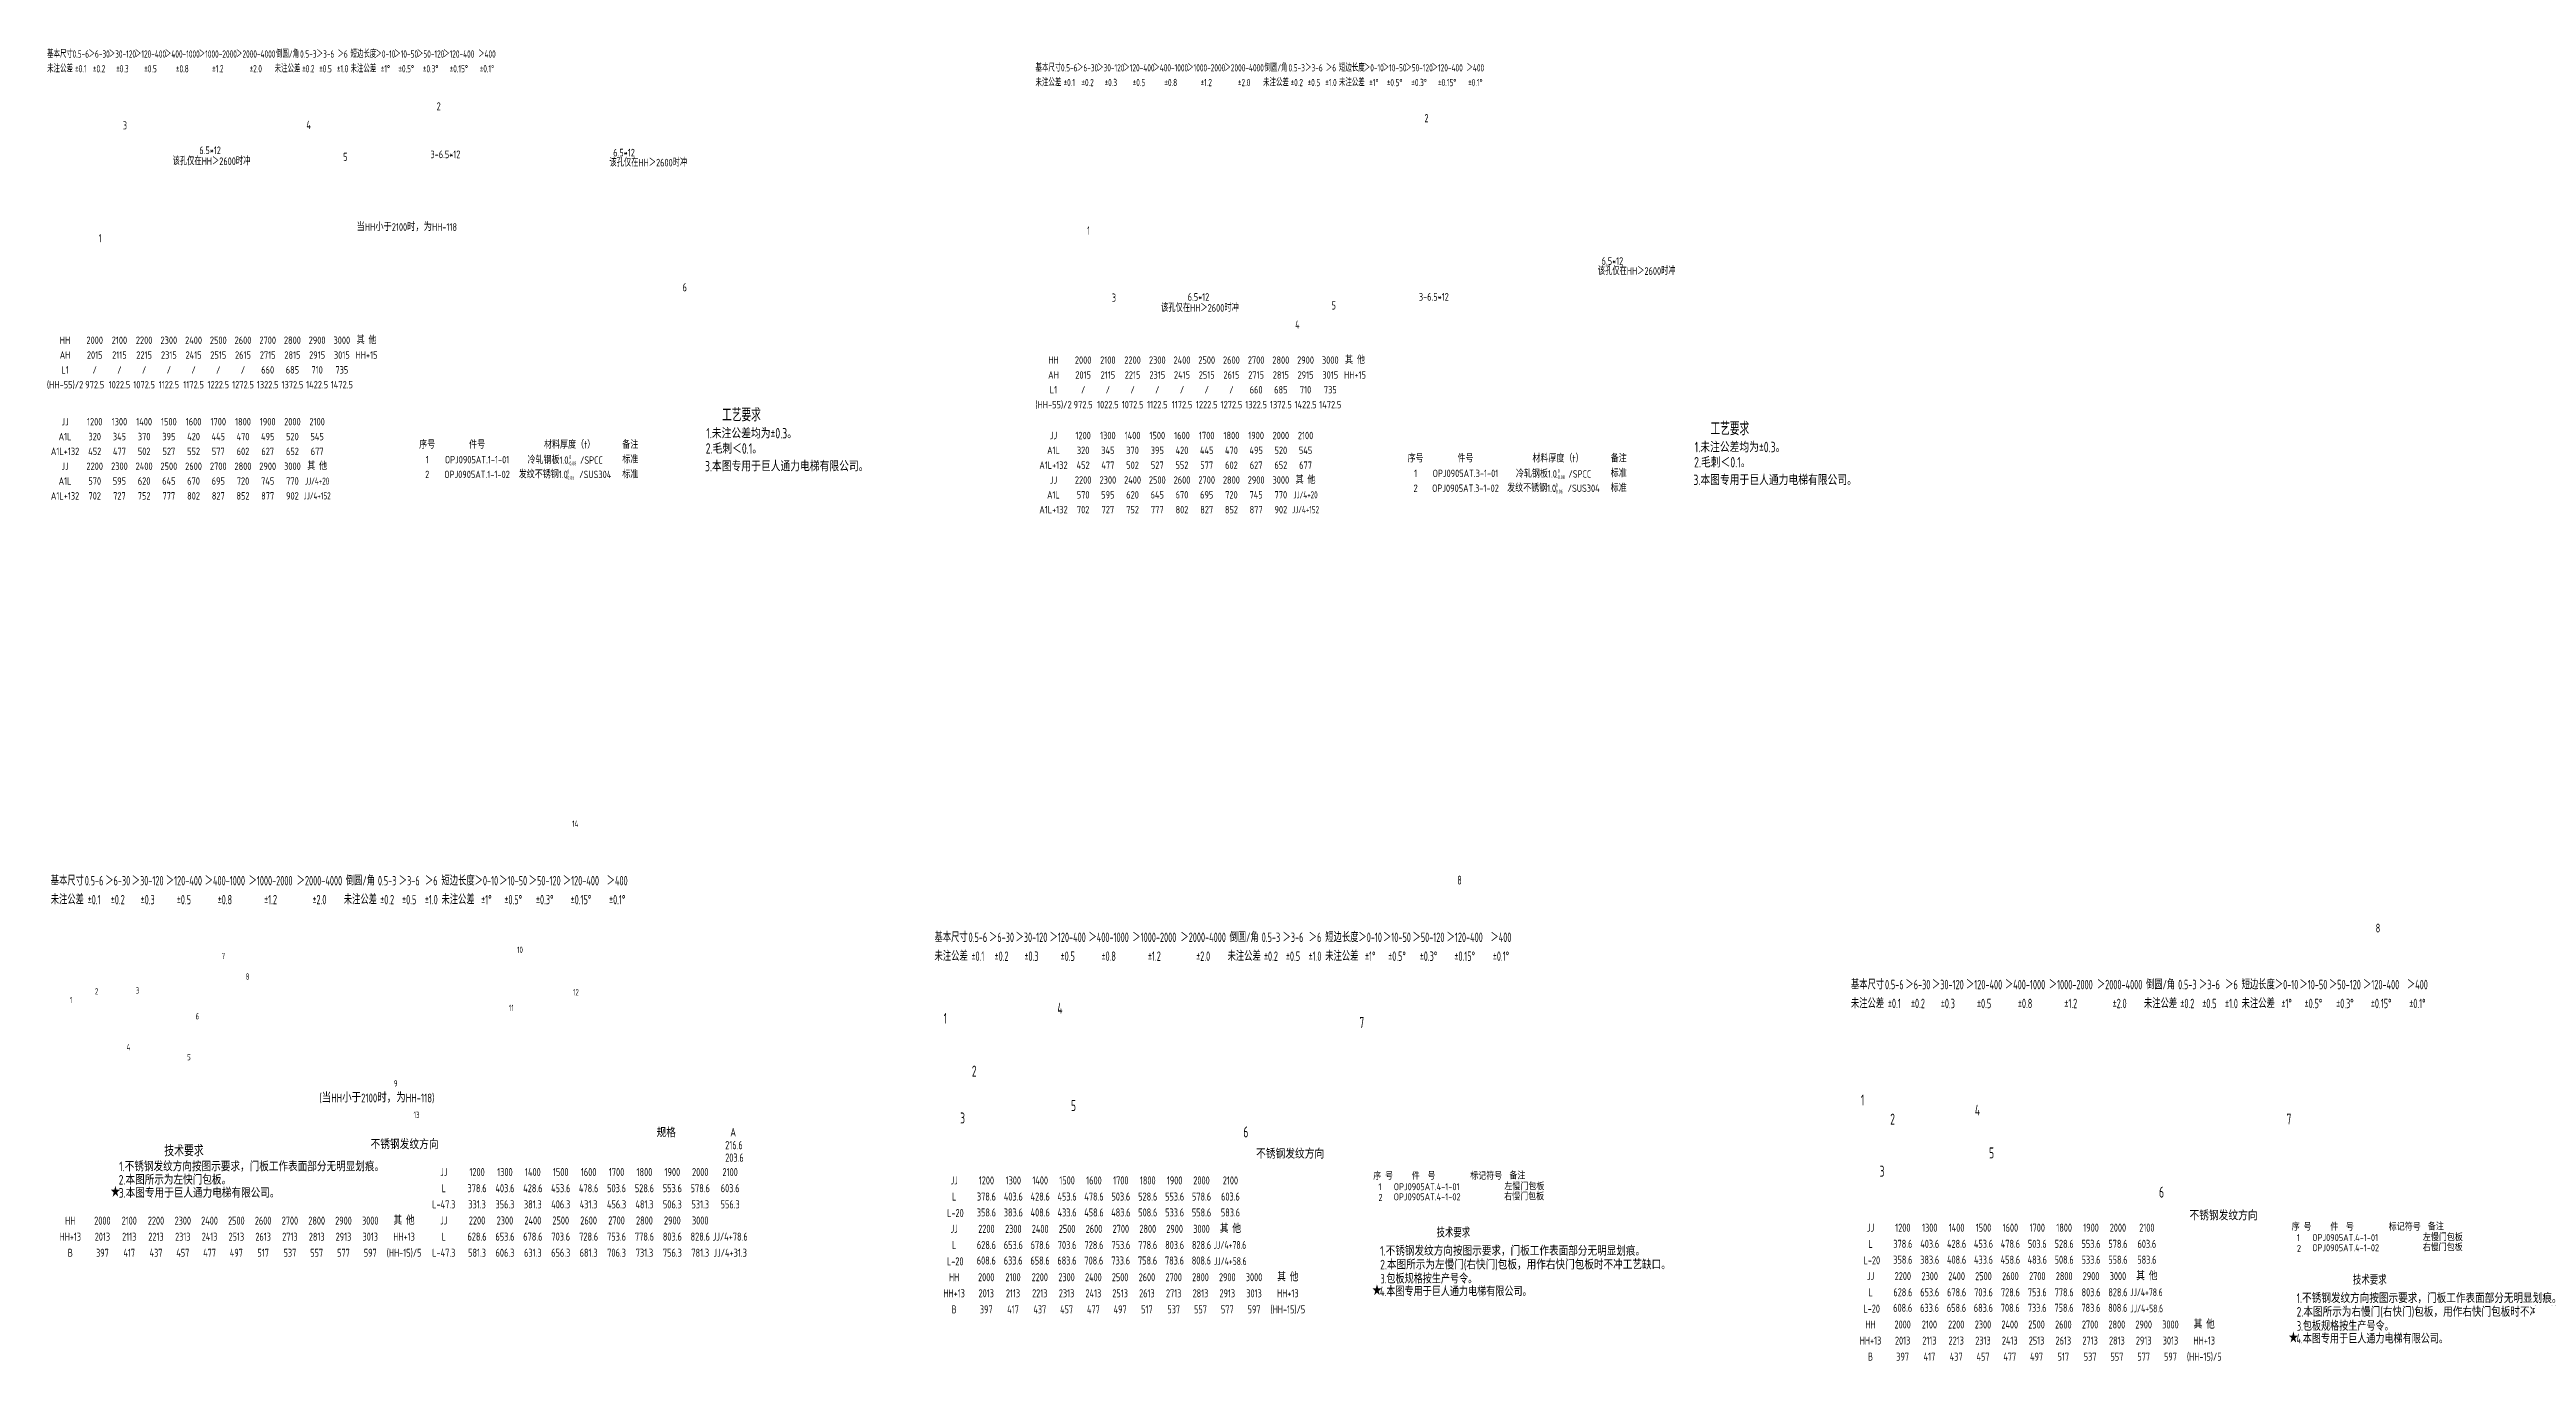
# Model space of a CAD drawing. Header units: inches. Extents: x 14216 to 120088, y -28682 to 23559.
# Drawn here: x 111067 to 120088, y 18782 to 23559 of the extents above; entities that cross this region are included whole.
import ezdxf
from ezdxf.enums import TextEntityAlignment as Align

# ---------------------------------------------------------------- set-up
doc = ezdxf.new("R2010")
doc.units = ezdxf.units.IN
doc.header["$LTSCALE"] = 0.3
doc.header["$MEASUREMENT"] = 0
doc.layers.add('2', color=2, linetype='Continuous')
doc.layers.add('2细实线', color=2, linetype='Continuous')
doc.layers.add('粗实线', color=7, linetype='Continuous', lineweight=30)
doc.styles.add('HZ', font='isocp2.shx', dxfattribs={"width": 0.7, "bigfont": 'hztxt.shx'})

msp = doc.modelspace()

# ---------------------------------------------------------------- texts
at = {"layer": '2', "color": 4, "style": 'HZ', "width": 0.7}
for s, height, p in [('2', 30, (112477.1, 23337)), ('3', 30, (111334.4, 23267.6)), ('4', 30, (112002.7, 23269.6)), ('2', 30, (116074.8, 23294.1)), ('5', 30, (112136.8, 23153.1)), ('1', 30, (114845.8, 22884.8)), ('1', 30, (111246.1, 22856.9)), ('6', 30, (113372.8, 22678)), ('3', 30, (114936.3, 22640.5)), ('4', 30, (115603.8, 22542.2)), ('5', 30, (115736.5, 22612.1)), ('14', 23.02, (112970.7, 20728.2)), ('8', 32, (116194.1, 20518.3)), ('8', 32, (119539, 20343.7)), ('7', 23, (111694, 20246.6)), ('10', 23.02, (112770, 20269.3)), ('2', 23, (111232.8, 20118.1)), ('3', 23, (111381.4, 20121.2)), ('8', 23, (111781.7, 20171.8)), ('12', 23.02, (112973.7, 20114.4)), ('1', 23, (111141.5, 20086.5)), ('6', 23, (111599.4, 20027.4)), ('11', 23.02, (112740.3, 20057.4)), ('1', 40, (114323.7, 20011)), ('4', 40, (114737.8, 20047.6)), ('7', 40, (115837.5, 19995.8)), ('4', 23, (111348.1, 19914.4)), ('5', 23, (111568.4, 19878.3)), ('2', 40, (114426.3, 19819)), ('9', 23, (112321.3, 19782.4)), ('13', 23.02, (112393.1, 19668.5)), ('3', 40, (114383.8, 19648.2)), ('5', 40, (114787.1, 19693.3)), ('1', 40, (117663.8, 19713.6)), ('2', 40, (117771, 19644.2)), ('4', 40, (118079.1, 19677.1)), ('7', 40, (119214.2, 19644.5)), ('6', 40, (115415.1, 19597.3)), ('3', 40, (117732.3, 19454.3)), ('5', 40, (118131, 19520.9)), ('6', 40, (118750, 19378.3))]:
    msp.add_text(s, height=height, dxfattribs=at).set_placement(p)
at = {"layer": '2', "color": 6, "style": 'HZ'}
for s, height, width, p in [('该孔仅在HH＞2600时冲', 28, 0.7, (111515.4, 23138.1)), ('该孔仅在HH＞2600时冲', 28, 0.7, (113106.2, 23133)), ('该孔仅在HH＞2600时冲', 28, 0.7, (116706, 22738.3)), ('该孔仅在HH＞2600时冲', 28, 0.7, (115115.1, 22603.9)), ('2.毛刺＜0.1。', 38, 0.75, (113456.9, 22087.2)), ('1.未注公差均为±0.3。', 38, 0.75, (113459.1, 22142.6)), ('1.未注公差均为±0.3。', 38, 0.75, (117058.8, 22092.4)), ('3.本图专用于巨人通力电梯有限公司。', 38, 0.75, (113454.3, 22023)), ('3.本图专用于巨人通力电梯有限公司。', 38, 0.75, (117054, 21972.8)), ('2.毛刺＜0.1。', 38, 0.75, (117056.7, 22037)), ('不锈钢发纹方向', 35, 0.75, (112236.2, 19554.8)), ('1.不锈钢发纹方向按图示要求，门板工作表面部分无明显划痕。', 35, 0.8, (111321, 19474.2)), ('不锈钢发纹方向', 35, 0.75, (115461.4, 19520.3)), ('2.本图所示为左快门包板。', 35, 0.8, (111319.1, 19425.7)), ('3.本图专用于巨人通力电梯有限公司。', 35, 0.8, (111319.6, 19377.9)), ('不锈钢发纹方向', 35, 0.75, (118860.7, 19295.6)), ('技术要求', 35, 0.65, (116118.5, 19233.4)), ('1.不锈钢发纹方向按图示要求，门板工作表面部分无明显划痕。', 35, 0.8, (115913.3, 19166.8)), ('2.本图所示为左慢门(右快门)包板，用作右快门包板时不冲工艺缺口。', 35, 0.8, (115913.4, 19116.8)), ('4.本图专用于巨人通力电梯有限公司。', 35, 0.7, (115912.6, 19019.4)), ('3.包板规格按生产号令。', 35, 0.7, (115914.2, 19065.6)), ('技术要求', 35, 0.65, (119456, 19061.2)), ('1.不锈钢发纹方向按图示要求，门板工作表面部分无明显划痕。', 35, 0.8, (119250.8, 18994.6)), ('2.本图所示为右慢门(右快门)包板，用作右快门包板时不冲工艺缺口。', 35, 0.8, (119251, 18944.7)), ('4.本图专用于巨人通力电梯有限公司。', 35, 0.7, (119250.2, 18847.2)), ('3.包板规格按生产号令。', 35, 0.7, (119251.8, 18893.4))]:
    msp.add_text(s, height=height, dxfattribs=dict(at, width=width)).set_placement(p)
at = {"layer": '2', "color": 6, "style": 'HZ', "width": 0.8}
for s, height, p in [('当HH小于2100时，为HH-118', 28, (112368.3, 22912.5)), ('(当HH小于2100时，为HH-118)', 32, (112259.4, 19741.1))]:
    msp.add_text(s, height=height, dxfattribs=at).set_placement(p, align=Align.MIDDLE_CENTER)
at = {"layer": '2', "style": 'HZ', "width": 0.8}
for s, p in [('序号', (112442.7, 22119.6)), ('件号', (112624.4, 22119.6)), ('材料厚度（t）', (112961.2, 22119.6)), ('备注', (113182.3, 22119.6)), ('2', (112442.7, 22011.6)), ('1', (112442.7, 22065.6)), ('OPJ0905AT.1-1-02', (112624.4, 22011.6)), ('OPJ0905AT.1-1-01', (112624.4, 22065.6)), ('发纹不锈钢1.0   /SUS304 ', (112951.6, 22011.6)), ('冷轧钢板1.0   /SPCC', (112945.1, 22063.7)), ('标准', (113182.3, 22065.6)), ('标准', (113182.3, 22011.6)), ('序号', (116042.4, 22069.5)), ('1', (116042.4, 22015.5)), ('OPJ0905AT.3-1-01', (116224.1, 22015.5)), ('件号', (116224.1, 22069.5)), ('冷轧钢板1.0   /SPCC', (116544.8, 22013.5)), ('材料厚度（t）', (116561, 22069.5)), ('标准', (116782.1, 22015.5)), ('备注', (116782.1, 22069.5)), ('2', (116042.4, 21961.5)), ('OPJ0905AT.3-1-02', (116224.1, 21961.5)), ('发纹不锈钢1.0   /SUS304 ', (116551.3, 21961.5)), ('标准', (116782.1, 21961.5))]:
    msp.add_text(s, height=27, dxfattribs=at).set_placement(p, align=Align.MIDDLE_CENTER)
at = {"layer": '2', "style": 'HZ'}
for s, height, width, p in [('规格', 30.44, 0.85, (113278.1, 19598.5)), ('A', 30.4, 0.85, (113546.5, 19601.2)), ('★', 38, 0.8, (111289.7, 19380.9)), ('序 号', 25.36, 0.85, (115888, 19443.8)), ('1', 25.4, 0.85, (115907, 19405.2)), ('OPJ0905AT.4-1-01', 25.364, 0.85, (115963, 19405.2)), ('件  号', 25.36, 0.85, (116028.5, 19443.8)), ('标记符号', 25.36, 0.85, (116241.4, 19443.8)), ('右慢门包板', 25.36, 0.85, (116365, 19369.1)), ('左慢门包板', 25.36, 0.85, (116365.7, 19405.7)), ('备注', 25.36, 0.85, (116383.9, 19444.9)), ('2 ', 25.36, 0.85, (115907.1, 19366)), ('OPJ0905AT.4-1-02', 25.364, 0.85, (115962.8, 19368.4)), ('序 号', 25.36, 0.85, (119233, 19258.4)), ('1', 25.4, 0.85, (119252.1, 19219.9)), ('OPJ0905AT.4-1-01', 25.364, 0.85, (119308.1, 19219.9)), ('件  号', 25.36, 0.85, (119373.6, 19258.4)), ('标记符号', 25.36, 0.85, (119586.5, 19258.4)), ('左慢门包板', 25.36, 0.85, (119710.7, 19220.3)), ('备注', 25.36, 0.85, (119728.9, 19259.5)), ('2 ', 25.36, 0.85, (119252.1, 19180.6)), ('OPJ0905AT.4-1-02', 25.364, 0.85, (119307.9, 19183)), ('右慢门包板', 25.36, 0.85, (119710.1, 19183.7)), ('★', 38, 0.8, (115884.2, 19022.1)), ('★', 38, 0.8, (119221.7, 18850))]:
    msp.add_text(s, height=height, dxfattribs=dict(at, width=width)).set_placement(p)
at = {"layer": '2', "color": 6, "char_height": 28, "attachment_point": 5, "style": 'HZ'}
for s, insert in [('\\A1;6.5*12', (111652, 23192)), ('\\A1;3-6.5*12', (112509.1, 23177.1)), ('\\A1;6.5*12', (113159.6, 23183.4)), ('\\A1;6.5*12', (116759.3, 22788.7)), ('\\A1;6.5*12', (115251.7, 22657.8)), ('\\A1;3-6.5*12', (116108.8, 22658.1))]:
    msp.add_mtext(s, dxfattribs=dict(at, insert=insert))
at = {"layer": '2', "attachment_point": 1, "style": 'HZ'}
for s, insert, char_height in [(' 0\\P-0.06', (112945.9, 22029.1), 13.73), (' 0\\P-0.08', (112953.2, 22081.6), 13.73), (' 0\\P-0.08', (116552.9, 22031.4), 13.73), (' 0\\P-0.06', (116545.7, 21978.9), 13.73), ('216.6', (113528.2, 19584.7), 30.44), ('203.6', (113528.2, 19539), 30.44)]:
    msp.add_mtext(s, dxfattribs=dict(at, insert=insert, char_height=char_height))
at = {"layer": '2细实线', "linetype": 'ByBlock', "style": 'HZ', "width": 0.65}
for s, height, p in [('基本尺寸', 26.73, (111105.4, 23542.5)), ('0.5-6', 26.73, (111181.1, 23542.5)), ('＞6-30', 26.73, (111247.9, 23542.5)), ('＞30-120', 26.73, (111332.6, 23542.5)), ('＞120-400', 26.73, (111435, 23542.5)), ('＞400-1000', 26.73, (111550.9, 23542.5)), ('＞1000-2000', 26.73, (111680.1, 23542.5)), ('＞2000-4000', 26.73, (111818.2, 23542.5)), ('倒圆/角', 26.73, (111934, 23542.5)), ('0.5-3', 26.73, (112009.7, 23542.5)), ('＞3-6', 26.73, (112072.1, 23542.5)), ('＞6', 26.73, (112134.5, 23542.5)), ('短边长度', 26.73, (112210.2, 23542.5)), ('＞0-10', 26.73, (112290.4, 23542.5)), ('＞10-50', 26.73, (112366.1, 23542.5)), ('＞50-120', 26.73, (112455.2, 23542.5)), ('＞120-400', 26.73, (112557.7, 23542.5)), ('＞400', 26.73, (112660.2, 23542.5)), ('未注公差', 26.73, (111105.4, 23489)), ('%%p0.1', 26.73, (111181.1, 23489)), ('%%p0.2', 26.73, (111247.9, 23489)), ('%%p0.3', 26.73, (111332.6, 23489)), ('%%p0.5', 26.73, (111435, 23489)), ('%%p0.8', 26.73, (111550.9, 23489)), ('%%p1.2', 26.73, (111680.1, 23489)), ('%%p2.0', 26.73, (111818.2, 23489)), ('未注公差', 26.73, (111934, 23489)), ('%%p0.2', 26.73, (112009.7, 23489)), ('%%p0.5', 26.73, (112072.1, 23489)), ('%%p1.0', 26.73, (112134.5, 23489)), ('未注公差', 26.73, (112210.2, 23489)), ('%%p1%%d', 26.73, (112290.4, 23489)), ('%%p0.5%%d', 26.73, (112366.1, 23489)), ('%%p0.3%%d', 26.73, (112455.2, 23489)), ('%%p0.15%%d', 26.73, (112557.7, 23489)), ('%%p0.1%%d', 26.73, (112660.2, 23489)), ('基本尺寸', 26.73, (114705.1, 23492.3)), ('未注公差', 26.73, (114705.1, 23438.8)), ('0.5-6', 26.73, (114780.9, 23492.3)), ('＞6-30', 26.73, (114847.7, 23492.3)), ('＞30-120', 26.73, (114932.3, 23492.3)), ('＞120-400', 26.73, (115034.8, 23492.3)), ('＞400-1000', 26.73, (115150.6, 23492.3)), ('＞1000-2000', 26.73, (115279.8, 23492.3)), ('＞2000-4000', 26.73, (115417.9, 23492.3)), ('未注公差', 26.73, (115533.8, 23438.8)), ('倒圆/角', 26.73, (115533.8, 23492.3)), ('0.5-3', 26.73, (115609.5, 23492.3)), ('＞3-6', 26.73, (115671.9, 23492.3)), ('＞6', 26.73, (115734.2, 23492.3)), ('未注公差', 26.73, (115810, 23438.8)), ('短边长度', 26.73, (115810, 23492.3)), ('＞0-10', 26.73, (115890.2, 23492.3)), ('＞10-50', 26.73, (115965.9, 23492.3)), ('＞50-120', 26.73, (116055, 23492.3)), ('＞120-400', 26.73, (116157.5, 23492.3)), ('＞400', 26.73, (116259.9, 23492.3)), ('%%p0.1', 26.73, (114780.9, 23438.8)), ('%%p0.2', 26.73, (114847.7, 23438.8)), ('%%p0.3', 26.73, (114932.3, 23438.8)), ('%%p0.5', 26.73, (115034.8, 23438.8)), ('%%p0.8', 26.73, (115150.6, 23438.8)), ('%%p1.2', 26.73, (115279.8, 23438.8)), ('%%p2.0', 26.73, (115417.9, 23438.8)), ('%%p0.2', 26.73, (115609.5, 23438.8)), ('%%p0.5', 26.73, (115671.9, 23438.8)), ('%%p1.0', 26.73, (115734.2, 23438.8)), ('%%p1%%d', 26.73, (115890.2, 23438.8)), ('%%p0.5%%d', 26.73, (115965.9, 23438.8)), ('%%p0.3%%d', 26.73, (116055, 23438.8)), ('%%p0.15%%d', 26.73, (116157.5, 23438.8)), ('%%p0.1%%d', 26.73, (116259.9, 23438.8)), ('未注公差', 34.43, (111132, 20463.4)), ('基本尺寸', 34.43, (111132, 20532.3)), ('0.5-6', 34.43, (111229.6, 20532.3)), ('%%p0.1', 34.43, (111229.6, 20463.4)), ('＞6-30', 34.43, (111315.6, 20532.3)), ('%%p0.2', 34.43, (111315.6, 20463.4)), ('＞30-120', 34.43, (111424.6, 20532.3)), ('%%p0.3', 34.43, (111424.6, 20463.4)), ('＞120-400', 34.43, (111556.6, 20532.3)), ('%%p0.5', 34.43, (111556.6, 20463.4)), ('＞400-1000', 34.43, (111705.8, 20532.3)), ('%%p0.8', 34.43, (111705.8, 20463.4)), ('＞1000-2000', 34.43, (111872.2, 20532.3)), ('%%p1.2', 34.43, (111872.2, 20463.4)), ('＞2000-4000', 34.43, (112050.1, 20532.3)), ('%%p2.0', 34.43, (112050.1, 20463.4)), ('未注公差', 34.43, (112199.3, 20463.4)), ('倒圆/角', 34.43, (112199.3, 20532.3)), ('0.5-3', 34.43, (112296.8, 20532.3)), ('%%p0.2', 34.43, (112296.8, 20463.4)), ('＞3-6', 34.43, (112377.1, 20532.3)), ('%%p0.5', 34.43, (112377.1, 20463.4)), ('%%p1.0', 34.43, (112457.5, 20463.4)), ('＞6', 34.43, (112457.5, 20532.3)), ('未注公差', 34.43, (112555, 20463.4)), ('短边长度', 34.43, (112555, 20532.3)), ('＞0-10', 34.43, (112658.3, 20532.3)), ('%%p1%%d', 34.43, (112658.3, 20463.4)), ('＞10-50', 34.43, (112755.9, 20532.3)), ('%%p0.5%%d', 34.43, (112755.9, 20463.4)), ('＞50-120', 34.43, (112870.6, 20532.3)), ('%%p0.3%%d', 34.43, (112870.6, 20463.4)), ('＞120-400', 34.43, (113002.6, 20532.3)), ('%%p0.15%%d', 34.43, (113002.6, 20463.4)), ('＞400', 34.43, (113134.6, 20532.3)), ('%%p0.1%%d', 34.43, (113134.6, 20463.4)), ('基本尺寸', 34.43, (114350.7, 20326.2)), ('0.5-6', 34.43, (114448.2, 20326.2)), ('＞6-30', 34.43, (114534.3, 20326.2)), ('＞30-120', 34.43, (114643.3, 20326.2)), ('＞120-400', 34.43, (114775.3, 20326.2)), ('＞400-1000', 34.43, (114924.5, 20326.2)), ('＞1000-2000', 34.43, (115090.9, 20326.2)), ('＞2000-4000', 34.43, (115268.7, 20326.2)), ('倒圆/角', 34.43, (115417.9, 20326.2)), ('0.5-3', 34.43, (115515.5, 20326.2)), ('＞3-6', 34.43, (115595.8, 20326.2)), ('＞6', 34.43, (115676.1, 20326.2)), ('短边长度', 34.43, (115773.7, 20326.2)), ('＞0-10', 34.43, (115877, 20326.2)), ('＞10-50', 34.43, (115974.5, 20326.2)), ('＞50-120', 34.43, (116089.3, 20326.2)), ('＞120-400', 34.43, (116221.2, 20326.2)), ('＞400', 34.43, (116353.2, 20326.2)), ('未注公差', 34.43, (114350.7, 20257.4)), ('%%p0.1', 34.43, (114448.2, 20257.4)), ('%%p0.2', 34.43, (114534.3, 20257.4)), ('%%p0.3', 34.43, (114643.3, 20257.4)), ('%%p0.5', 34.43, (114775.3, 20257.4)), ('%%p0.8', 34.43, (114924.5, 20257.4)), ('%%p1.2', 34.43, (115090.9, 20257.4)), ('%%p2.0', 34.43, (115268.7, 20257.4)), ('未注公差', 34.43, (115417.9, 20257.4)), ('%%p0.2', 34.43, (115515.5, 20257.4)), ('%%p0.5', 34.43, (115595.8, 20257.4)), ('%%p1.0', 34.43, (115676.1, 20257.4)), ('未注公差', 34.43, (115773.7, 20257.4)), ('%%p1%%d', 34.43, (115877, 20257.4)), ('%%p0.5%%d', 34.43, (115974.5, 20257.4)), ('%%p0.3%%d', 34.43, (116089.3, 20257.4)), ('%%p0.15%%d', 34.43, (116221.2, 20257.4)), ('%%p0.1%%d', 34.43, (116353.2, 20257.4)), ('基本尺寸', 34.43, (117688.2, 20154.1)), ('0.5-6', 34.43, (117785.8, 20154.1)), ('＞6-30', 34.43, (117871.8, 20154.1)), ('＞30-120', 34.43, (117980.8, 20154.1)), ('＞120-400', 34.43, (118112.8, 20154.1)), ('＞400-1000', 34.43, (118262, 20154.1)), ('＞1000-2000', 34.43, (118428.4, 20154.1)), ('＞2000-4000', 34.43, (118606.3, 20154.1)), ('倒圆/角', 34.43, (118755.5, 20154.1)), ('0.5-3', 34.43, (118853, 20154.1)), ('＞3-6', 34.43, (118933.3, 20154.1)), ('＞6', 34.43, (119013.7, 20154.1)), ('短边长度', 34.43, (119111.2, 20154.1)), ('＞0-10', 34.43, (119214.5, 20154.1)), ('＞10-50', 34.43, (119312.1, 20154.1)), ('＞50-120', 34.43, (119426.8, 20154.1)), ('＞120-400', 34.43, (119558.8, 20154.1)), ('＞400', 34.43, (119690.8, 20154.1)), ('未注公差', 34.43, (117688.2, 20085.2)), ('%%p0.1', 34.43, (117785.8, 20085.2)), ('%%p0.2', 34.43, (117871.8, 20085.2)), ('%%p0.3', 34.43, (117980.8, 20085.2)), ('%%p0.5', 34.43, (118112.8, 20085.2)), ('%%p0.8', 34.43, (118262, 20085.2)), ('%%p1.2', 34.43, (118428.4, 20085.2)), ('%%p2.0', 34.43, (118606.3, 20085.2)), ('未注公差', 34.43, (118755.5, 20085.2)), ('%%p0.2', 34.43, (118853, 20085.2)), ('%%p0.5', 34.43, (118933.3, 20085.2)), ('%%p1.0', 34.43, (119013.7, 20085.2)), ('未注公差', 34.43, (119111.2, 20085.2)), ('%%p1%%d', 34.43, (119214.5, 20085.2)), ('%%p0.5%%d', 34.43, (119312.1, 20085.2)), ('%%p0.3%%d', 34.43, (119426.8, 20085.2)), ('%%p0.15%%d', 34.43, (119558.8, 20085.2)), ('%%p0.1%%d', 34.43, (119690.8, 20085.2))]:
    msp.add_text(s, height=height, dxfattribs=at).set_placement(p, align=Align.MIDDLE_CENTER)
at = {"layer": '2细实线', "style": 'HZ'}
for s, height, width, p in [('HH', 27, 0.8, (111123.8, 22500.4)), ('2000', 27, 0.8, (111231.8, 22500.4)), ('2100', 27, 0.8, (111321.8, 22500.4)), ('2200', 27, 0.8, (111411.8, 22500.4)), ('2300', 27, 0.8, (111501.8, 22500.4)), ('2400', 27, 0.8, (111591.8, 22500.4)), ('2500', 27, 0.8, (111681.8, 22500.4)), ('2600', 27, 0.8, (111771.8, 22500.4)), ('2700', 27, 0.8, (111861.8, 22500.4)), ('2800', 27, 0.8, (111951.8, 22500.4)), ('2900', 27, 0.8, (112041.8, 22500.4)), ('3000', 27, 0.8, (112131.8, 22500.4)), ('其 他', 27, 0.8, (112221.8, 22500.4)), ('AH', 27, 0.8, (111123.8, 22446.4)), ('L1', 27, 0.8, (111123.8, 22392.4)), ('2015', 27, 0.8, (111231.8, 22446.4)), ('/', 27, 0.8, (111231.8, 22392.4)), ('2115', 27, 0.8, (111321.8, 22446.4)), ('/', 27, 0.8, (111321.8, 22392.4)), ('2215', 27, 0.8, (111411.8, 22446.4)), ('/', 27, 0.8, (111411.8, 22392.4)), ('2315', 27, 0.8, (111501.8, 22446.4)), ('/', 27, 0.8, (111501.8, 22392.4)), ('2415', 27, 0.8, (111591.8, 22446.4)), ('/', 27, 0.8, (111591.8, 22392.4)), ('2515', 27, 0.8, (111681.8, 22446.4)), ('/', 27, 0.8, (111681.8, 22392.4)), ('2615', 27, 0.8, (111771.8, 22446.4)), ('/', 27, 0.8, (111771.8, 22392.4)), ('2715', 27, 0.8, (111861.8, 22446.4)), ('660', 27, 0.8, (111861.8, 22392.4)), ('2815', 27, 0.8, (111951.8, 22446.4)), ('685', 27, 0.8, (111951.8, 22392.4)), ('2915', 27, 0.8, (112041.8, 22446.4)), ('710', 27, 0.8, (112041.8, 22392.4)), ('3015', 27, 0.8, (112131.8, 22446.4)), ('735', 27, 0.8, (112131.8, 22392.4)), ('HH+15', 27, 0.8, (112221.8, 22446.4)), ('AH', 27, 0.8, (114723.6, 22373.9)), ('HH', 27, 0.8, (114723.6, 22427.9)), ('2000', 27, 0.8, (114831.6, 22427.9)), ('2015', 27, 0.8, (114831.6, 22373.9)), ('2100', 27, 0.8, (114921.6, 22427.9)), ('2115', 27, 0.8, (114921.6, 22373.9)), ('2200', 27, 0.8, (115011.6, 22427.9)), ('2215', 27, 0.8, (115011.6, 22373.9)), ('2300', 27, 0.8, (115101.6, 22427.9)), ('2315', 27, 0.8, (115101.6, 22373.9)), ('2400', 27, 0.8, (115191.6, 22427.9)), ('2415', 27, 0.8, (115191.6, 22373.9)), ('2500', 27, 0.8, (115281.6, 22427.9)), ('2515', 27, 0.8, (115281.6, 22373.9)), ('2600', 27, 0.8, (115371.6, 22427.9)), ('2615', 27, 0.8, (115371.6, 22373.9)), ('2700', 27, 0.8, (115461.6, 22427.9)), ('2715', 27, 0.8, (115461.6, 22373.9)), ('2800', 27, 0.8, (115551.6, 22427.9)), ('2815', 27, 0.8, (115551.6, 22373.9)), ('2900', 27, 0.8, (115641.6, 22427.9)), ('2915', 27, 0.8, (115641.6, 22373.9)), ('3000', 27, 0.8, (115731.6, 22427.9)), ('3015', 27, 0.8, (115731.6, 22373.9)), ('HH+15', 27, 0.8, (115821.6, 22373.9)), ('其 他', 27, 0.8, (115821.6, 22427.9)), ('(HH-55)/2', 27, 0.8, (111123.8, 22338.4)), ('972.5', 27, 0.8, (111231.8, 22338.4)), ('1022.5', 27, 0.8, (111321.8, 22338.4)), ('1072.5', 27, 0.8, (111411.8, 22338.4)), ('1122.5', 27, 0.8, (111501.8, 22338.4)), ('1172.5', 27, 0.8, (111591.8, 22338.4)), ('1222.5', 27, 0.8, (111681.8, 22338.4)), ('1272.5', 27, 0.8, (111771.8, 22338.4)), ('1322.5', 27, 0.8, (111861.8, 22338.4)), ('1372.5', 27, 0.8, (111951.8, 22338.4)), ('1422.5', 27, 0.8, (112041.8, 22338.4)), ('1472.5', 27, 0.8, (112131.8, 22338.4)), ('(HH-55)/2', 27, 0.8, (114723.6, 22265.9)), ('L1', 27, 0.8, (114723.6, 22319.9)), ('/', 27, 0.8, (114831.6, 22319.9)), ('/', 27, 0.8, (114921.6, 22319.9)), ('/', 27, 0.8, (115011.6, 22319.9)), ('/', 27, 0.8, (115101.6, 22319.9)), ('/', 27, 0.8, (115191.6, 22319.9)), ('/', 27, 0.8, (115281.6, 22319.9)), ('/', 27, 0.8, (115371.6, 22319.9)), ('660', 27, 0.8, (115461.6, 22319.9)), ('685', 27, 0.8, (115551.6, 22319.9)), ('710', 27, 0.8, (115641.6, 22319.9)), ('735', 27, 0.8, (115731.6, 22319.9)), ('JJ', 27, 0.8, (111123.8, 22203.6)), ('1200', 27, 0.8, (111231.8, 22203.6)), ('1300', 27, 0.8, (111321.8, 22203.6)), ('1400', 27, 0.8, (111411.8, 22203.6)), ('1500', 27, 0.8, (111501.8, 22203.6)), ('1600', 27, 0.8, (111591.8, 22203.6)), ('1700', 27, 0.8, (111681.8, 22203.6)), ('1800', 27, 0.8, (111771.8, 22203.6)), ('1900', 27, 0.8, (111861.8, 22203.6)), ('2000', 27, 0.8, (111951.8, 22203.6)), ('2100', 27, 0.8, (112041.8, 22203.6)), ('972.5', 27, 0.8, (114831.6, 22265.9)), ('1022.5', 27, 0.8, (114921.6, 22265.9)), ('1072.5', 27, 0.8, (115011.6, 22265.9)), ('1122.5', 27, 0.8, (115101.6, 22265.9)), ('1172.5', 27, 0.8, (115191.6, 22265.9)), ('1222.5', 27, 0.8, (115281.6, 22265.9)), ('1272.5', 27, 0.8, (115371.6, 22265.9)), ('1322.5', 27, 0.8, (115461.6, 22265.9)), ('1372.5', 27, 0.8, (115551.6, 22265.9)), ('1422.5', 27, 0.8, (115641.6, 22265.9)), ('1472.5', 27, 0.8, (115731.6, 22265.9)), ('A1L+132', 27, 0.8, (111123.8, 22095.6)), ('A1L', 27, 0.8, (111123.8, 22149.6)), ('452', 27, 0.8, (111231.8, 22095.6)), ('320', 27, 0.8, (111231.8, 22149.6)), ('345', 27, 0.8, (111321.8, 22149.6)), ('477', 27, 0.8, (111321.8, 22095.6)), ('370', 27, 0.8, (111411.8, 22149.6)), ('502', 27, 0.8, (111411.8, 22095.6)), ('395', 27, 0.8, (111501.8, 22149.6)), ('527', 27, 0.8, (111501.8, 22095.6)), ('420', 27, 0.8, (111591.8, 22149.6)), ('552', 27, 0.8, (111591.8, 22095.6)), ('445', 27, 0.8, (111681.8, 22149.6)), ('577', 27, 0.8, (111681.8, 22095.6)), ('470', 27, 0.8, (111771.8, 22149.6)), ('602', 27, 0.8, (111771.8, 22095.6)), ('495', 27, 0.8, (111861.8, 22149.6)), ('627', 27, 0.8, (111861.8, 22095.6)), ('652', 27, 0.8, (111951.8, 22095.6)), ('520', 27, 0.8, (111951.8, 22149.6)), ('545', 27, 0.8, (112041.8, 22149.6)), ('677', 27, 0.8, (112041.8, 22095.6)), ('A1L', 27, 0.8, (114723.6, 22099.4)), ('JJ', 27, 0.8, (114723.6, 22153.4)), ('1200', 27, 0.8, (114831.6, 22153.4)), ('320', 27, 0.8, (114831.6, 22099.4)), ('1300', 27, 0.8, (114921.6, 22153.4)), ('345', 27, 0.8, (114921.6, 22099.4)), ('1400', 27, 0.8, (115011.6, 22153.4)), ('370', 27, 0.8, (115011.6, 22099.4)), ('1500', 27, 0.8, (115101.6, 22153.4)), ('395', 27, 0.8, (115101.6, 22099.4)), ('1600', 27, 0.8, (115191.6, 22153.4)), ('420', 27, 0.8, (115191.6, 22099.4)), ('1700', 27, 0.8, (115281.6, 22153.4)), ('445', 27, 0.8, (115281.6, 22099.4)), ('1800', 27, 0.8, (115371.6, 22153.4)), ('470', 27, 0.8, (115371.6, 22099.4)), ('1900', 27, 0.8, (115461.6, 22153.4)), ('495', 27, 0.8, (115461.6, 22099.4)), ('2000', 27, 0.8, (115551.6, 22153.4)), ('520', 27, 0.8, (115551.6, 22099.4)), ('2100', 27, 0.8, (115641.6, 22153.4)), ('545', 27, 0.8, (115641.6, 22099.4)), ('JJ', 27, 0.8, (111123.8, 22041.6)), ('2200', 27, 0.8, (111231.8, 22041.6)), ('2300', 27, 0.8, (111321.8, 22041.6)), ('2400', 27, 0.8, (111411.8, 22041.6)), ('2500', 27, 0.8, (111501.8, 22041.6)), ('2600', 27, 0.8, (111591.8, 22041.6)), ('2700', 27, 0.8, (111681.8, 22041.6)), ('2800', 27, 0.8, (111771.8, 22041.6)), ('2900', 27, 0.8, (111861.8, 22041.6)), ('3000', 27, 0.8, (111951.8, 22041.6)), ('其 他', 27, 0.8, (112041.8, 22041.6)), ('A1L+132', 27, 0.8, (114723.6, 22045.4)), ('452', 27, 0.8, (114831.6, 22045.4)), ('477', 27, 0.8, (114921.6, 22045.4)), ('502', 27, 0.8, (115011.6, 22045.4)), ('527', 27, 0.8, (115101.6, 22045.4)), ('552', 27, 0.8, (115191.6, 22045.4)), ('577', 27, 0.8, (115281.6, 22045.4)), ('602', 27, 0.8, (115371.6, 22045.4)), ('627', 27, 0.8, (115461.6, 22045.4)), ('652', 27, 0.8, (115551.6, 22045.4)), ('677', 27, 0.8, (115641.6, 22045.4)), ('A1L+132', 27, 0.8, (111123.8, 21933.6)), ('A1L', 27, 0.8, (111123.8, 21987.6)), ('570', 27, 0.8, (111231.8, 21987.6)), ('702', 27, 0.8, (111231.8, 21933.6)), ('595', 27, 0.8, (111321.8, 21987.6)), ('727', 27, 0.8, (111321.8, 21933.6)), ('752', 27, 0.8, (111411.8, 21933.6)), ('620', 27, 0.8, (111411.8, 21987.6)), ('645', 27, 0.8, (111501.8, 21987.6)), ('777', 27, 0.8, (111501.8, 21933.6)), ('670', 27, 0.8, (111591.8, 21987.6)), ('802', 27, 0.8, (111591.8, 21933.6)), ('695', 27, 0.8, (111681.8, 21987.6)), ('827', 27, 0.8, (111681.8, 21933.6)), ('852', 27, 0.8, (111771.8, 21933.6)), ('720', 27, 0.8, (111771.8, 21987.6)), ('745', 27, 0.8, (111861.8, 21987.6)), ('877', 27, 0.8, (111861.8, 21933.6)), ('770', 27, 0.8, (111951.8, 21987.6)), ('902', 27, 0.8, (111951.8, 21933.6)), ('JJ/4+152', 25.88, 0.65, (112041.8, 21933.6)), ('JJ/4+20', 25.88, 0.65, (112041.8, 21987.6)), ('A1L', 27, 0.8, (114723.6, 21937.4)), ('JJ', 27, 0.8, (114723.6, 21991.4)), ('2200', 27, 0.8, (114831.6, 21991.4)), ('570', 27, 0.8, (114831.6, 21937.4)), ('2300', 27, 0.8, (114921.6, 21991.4)), ('595', 27, 0.8, (114921.6, 21937.4)), ('2400', 27, 0.8, (115011.6, 21991.4)), ('620', 27, 0.8, (115011.6, 21937.4)), ('2500', 27, 0.8, (115101.6, 21991.4)), ('645', 27, 0.8, (115101.6, 21937.4)), ('2600', 27, 0.8, (115191.6, 21991.4)), ('670', 27, 0.8, (115191.6, 21937.4)), ('2700', 27, 0.8, (115281.6, 21991.4)), ('695', 27, 0.8, (115281.6, 21937.4)), ('2800', 27, 0.8, (115371.6, 21991.4)), ('720', 27, 0.8, (115371.6, 21937.4)), ('2900', 27, 0.8, (115461.6, 21991.4)), ('745', 27, 0.8, (115461.6, 21937.4)), ('3000', 27, 0.8, (115551.6, 21991.4)), ('770', 27, 0.8, (115551.6, 21937.4)), ('JJ/4+20', 25.88, 0.65, (115641.6, 21937.4)), ('其 他', 27, 0.8, (115641.6, 21991.4)), ('A1L+132', 27, 0.8, (114723.6, 21883.4)), ('702', 27, 0.8, (114831.6, 21883.4)), ('727', 27, 0.8, (114921.6, 21883.4)), ('752', 27, 0.8, (115011.6, 21883.4)), ('777', 27, 0.8, (115101.6, 21883.4)), ('802', 27, 0.8, (115191.6, 21883.4)), ('827', 27, 0.8, (115281.6, 21883.4)), ('852', 27, 0.8, (115371.6, 21883.4)), ('877', 27, 0.8, (115461.6, 21883.4)), ('902', 27, 0.8, (115551.6, 21883.4)), ('JJ/4+152', 25.88, 0.65, (115641.6, 21883.4)), ('JJ', 29.38, 0.8, (114361.8, 19440.9)), ('L', 29.4, 0.8, (114361.8, 19382.1)), ('378.6', 29.38, 0.8, (114479.3, 19382.1)), ('1200', 29.38, 0.8, (114479.3, 19440.9)), ('403.6', 29.38, 0.8, (114577.3, 19382.1)), ('1300', 29.38, 0.8, (114577.3, 19440.9)), ('428.6', 29.38, 0.8, (114675.2, 19382.1)), ('1400', 29.38, 0.8, (114675.2, 19440.9)), ('453.6', 29.38, 0.8, (114773.1, 19382.1)), ('1500', 29.38, 0.8, (114773.1, 19440.9)), ('478.6', 29.38, 0.8, (114871, 19382.1)), ('1600', 29.38, 0.8, (114871, 19440.9)), ('503.6', 29.38, 0.8, (114968.9, 19382.1)), ('1700', 29.38, 0.8, (114968.9, 19440.9)), ('528.6', 29.38, 0.8, (115066.9, 19382.1)), ('1800', 29.38, 0.8, (115066.9, 19440.9)), ('553.6', 29.38, 0.8, (115164.8, 19382.1)), ('1900', 29.38, 0.8, (115164.8, 19440.9)), ('578.6', 29.38, 0.8, (115262.7, 19382.1)), ('2000', 29.38, 0.8, (115262.7, 19440.9)), ('603.6', 29.38, 0.8, (115368, 19382.1)), ('2100', 29.38, 0.8, (115368, 19440.9)), ('HH', 29.26, 0.8, (111142.9, 19294.4)), ('2000', 29.26, 0.8, (111259.9, 19294.4)), ('2100', 29.26, 0.8, (111357.5, 19294.4)), ('2200', 29.26, 0.8, (111455, 19294.4)), ('2300', 29.26, 0.8, (111552.6, 19294.4)), ('2400', 29.26, 0.8, (111650.1, 19294.4)), ('2500', 29.26, 0.8, (111747.6, 19294.4)), ('2600', 29.26, 0.8, (111845.2, 19294.4)), ('2700', 29.26, 0.8, (111942.7, 19294.4)), ('2800', 29.26, 0.8, (112040.2, 19294.4)), ('2900', 29.26, 0.8, (112137.8, 19294.4)), ('3000', 29.26, 0.8, (112235.3, 19294.4)), ('其 他', 29.26, 0.8, (112358.4, 19294.4)), ('L-20', 29.38, 0.8, (114366.4, 19322.1)), ('358.6', 29.38, 0.8, (114479.3, 19324.2)), ('383.6', 29.38, 0.8, (114577.3, 19324.2)), ('408.6', 29.38, 0.8, (114675.2, 19324.2)), ('433.6', 29.38, 0.8, (114773.1, 19324.2)), ('458.6', 29.38, 0.8, (114871, 19324.2)), ('483.6', 29.38, 0.8, (114968.9, 19324.2)), ('508.6', 29.38, 0.8, (115066.9, 19324.2)), ('533.6', 29.38, 0.8, (115164.8, 19324.2)), ('558.6', 29.38, 0.8, (115262.7, 19324.2)), ('583.6', 29.38, 0.8, (115368, 19324.2)), ('HH+13', 29.26, 0.8, (111142.9, 19235.9)), ('2013', 29.26, 0.8, (111259.9, 19235.9)), ('2113', 29.26, 0.8, (111357.5, 19235.9)), ('2213', 29.26, 0.8, (111455, 19235.9)), ('2313', 29.26, 0.8, (111552.6, 19235.9)), ('2413', 29.26, 0.8, (111650.1, 19235.9)), ('2513', 29.26, 0.8, (111747.6, 19235.9)), ('2613', 29.26, 0.8, (111845.2, 19235.9)), ('2713', 29.26, 0.8, (111942.7, 19235.9)), ('2813', 29.26, 0.8, (112040.2, 19235.9)), ('2913', 29.26, 0.8, (112137.8, 19235.9)), ('3013', 29.26, 0.8, (112235.3, 19235.9)), ('HH+13', 29.26, 0.8, (112358.4, 19235.9)), ('JJ', 29.38, 0.8, (114361.8, 19264.6)), ('L', 29.4, 0.8, (114361.8, 19205.8)), ('628.6', 29.38, 0.8, (114479.3, 19205.8)), ('2200', 29.38, 0.8, (114479.3, 19264.6)), ('653.6', 29.38, 0.8, (114577.3, 19205.7)), ('2300', 29.38, 0.8, (114577.3, 19264.5)), ('678.6', 29.38, 0.8, (114675.2, 19205.7)), ('2400', 29.38, 0.8, (114675.2, 19264.5)), ('703.6', 29.38, 0.8, (114773.1, 19205.7)), ('2500', 29.38, 0.8, (114773.1, 19264.5)), ('728.6', 29.38, 0.8, (114871, 19205.7)), ('2600', 29.38, 0.8, (114871, 19264.5)), ('753.6', 29.38, 0.8, (114968.9, 19205.8)), ('2700', 29.38, 0.8, (114968.9, 19264.6)), ('778.6', 29.38, 0.8, (115066.9, 19205.8)), ('2800', 29.38, 0.8, (115066.9, 19264.6)), ('803.6', 29.38, 0.8, (115164.8, 19205.8)), ('2900', 29.38, 0.8, (115164.8, 19264.6)), ('828.6', 29.38, 0.8, (115262.7, 19205.8)), ('3000', 29.38, 0.8, (115262.7, 19264.6)), ('JJ/4+78.6', 28.16, 0.65, (115366.3, 19205.8)), ('其 他', 29.38, 0.8, (115368, 19264.6)), ('JJ', 29.38, 0.8, (117699.4, 19268.7)), ('L', 29.4, 0.8, (117699.4, 19210)), ('378.6', 29.38, 0.8, (117816.9, 19210)), ('1200', 29.38, 0.8, (117816.9, 19268.7)), ('403.6', 29.38, 0.8, (117914.8, 19210)), ('1300', 29.38, 0.8, (117914.8, 19268.7)), ('428.6', 29.38, 0.8, (118012.7, 19210)), ('1400', 29.38, 0.8, (118012.7, 19268.7)), ('453.6', 29.38, 0.8, (118110.6, 19210)), ('1500', 29.38, 0.8, (118110.6, 19268.7)), ('478.6', 29.38, 0.8, (118208.6, 19210)), ('1600', 29.38, 0.8, (118208.6, 19268.7)), ('503.6', 29.38, 0.8, (118306.5, 19210)), ('1700', 29.38, 0.8, (118306.5, 19268.7)), ('528.6', 29.38, 0.8, (118404.4, 19210)), ('1800', 29.38, 0.8, (118404.4, 19268.7)), ('553.6', 29.38, 0.8, (118502.3, 19210)), ('1900', 29.38, 0.8, (118502.3, 19268.7)), ('578.6', 29.38, 0.8, (118600.2, 19210)), ('2000', 29.38, 0.8, (118600.2, 19268.7)), ('603.6', 29.38, 0.8, (118705.6, 19210)), ('2100', 29.38, 0.8, (118705.6, 19268.7)), ('B', 29.3, 0.8, (111142.9, 19177.4)), ('397', 29.26, 0.8, (111259.9, 19177.4)), ('417', 29.26, 0.8, (111357.5, 19177.4)), ('437', 29.26, 0.8, (111455, 19177.4)), ('457', 29.26, 0.8, (111552.6, 19177.4)), ('477', 29.26, 0.8, (111650.1, 19177.4)), ('497', 29.26, 0.8, (111747.6, 19177.4)), ('517', 29.26, 0.8, (111845.2, 19177.4)), ('537', 29.26, 0.8, (111942.7, 19177.4)), ('557', 29.26, 0.8, (112040.2, 19177.4)), ('577', 29.26, 0.8, (112137.8, 19177.4)), ('597', 29.26, 0.8, (112235.3, 19177.4)), ('(HH-15)/5', 29.26, 0.8, (112358.4, 19177.4)), ('L-20', 29.38, 0.8, (114365.8, 19146.1)), ('608.6', 29.38, 0.8, (114478.8, 19149.2)), ('633.6', 29.38, 0.8, (114576.7, 19149.1)), ('658.6', 29.38, 0.8, (114674.7, 19149.1)), ('683.6', 29.38, 0.8, (114772.6, 19149.1)), ('708.6', 29.38, 0.8, (114870.5, 19149.1)), ('733.6', 29.38, 0.8, (114968.4, 19149.2)), ('758.6', 29.38, 0.8, (115066.3, 19149.2)), ('783.6', 29.38, 0.8, (115164.3, 19149.2)), ('808.6', 29.38, 0.8, (115262.2, 19149.2)), ('JJ/4+58.6', 28.16, 0.65, (115367.3, 19146.8)), ('L-20', 29.38, 0.8, (117704, 19150)), ('358.6', 29.38, 0.8, (117816.9, 19152.1)), ('383.6', 29.38, 0.8, (117914.8, 19152.1)), ('408.6', 29.38, 0.8, (118012.7, 19152.1)), ('433.6', 29.38, 0.8, (118110.6, 19152.1)), ('458.6', 29.38, 0.8, (118208.6, 19152.1)), ('483.6', 29.38, 0.8, (118306.5, 19152.1)), ('508.6', 29.38, 0.8, (118404.4, 19152.1)), ('533.6', 29.38, 0.8, (118502.3, 19152.1)), ('558.6', 29.38, 0.8, (118600.2, 19152.1)), ('583.6', 29.38, 0.8, (118705.6, 19152.1)), ('HH+13', 29.26, 0.8, (114361.6, 19029.9)), ('HH', 29.26, 0.8, (114361.6, 19088.4)), ('2000', 29.26, 0.8, (114478.6, 19088.4)), ('2013', 29.26, 0.8, (114478.6, 19029.9)), ('2100', 29.26, 0.8, (114576.2, 19088.4)), ('2113', 29.26, 0.8, (114576.2, 19029.9)), ('2200', 29.26, 0.8, (114673.7, 19088.4)), ('2213', 29.26, 0.8, (114673.7, 19029.9)), ('2300', 29.26, 0.8, (114771.2, 19088.4)), ('2313', 29.26, 0.8, (114771.2, 19029.9)), ('2400', 29.26, 0.8, (114868.8, 19088.4)), ('2413', 29.26, 0.8, (114868.8, 19029.9)), ('2500', 29.26, 0.8, (114966.3, 19088.4)), ('2513', 29.26, 0.8, (114966.3, 19029.9)), ('2600', 29.26, 0.8, (115063.8, 19088.4)), ('2613', 29.26, 0.8, (115063.8, 19029.9)), ('2700', 29.26, 0.8, (115161.4, 19088.4)), ('2713', 29.26, 0.8, (115161.4, 19029.9)), ('2800', 29.26, 0.8, (115258.9, 19088.4)), ('2813', 29.26, 0.8, (115258.9, 19029.9)), ('2900', 29.26, 0.8, (115356.5, 19088.4)), ('2913', 29.26, 0.8, (115356.5, 19029.9)), ('3000', 29.26, 0.8, (115454, 19088.4)), ('3013', 29.26, 0.8, (115454, 19029.9)), ('HH+13', 29.26, 0.8, (115577, 19029.9)), ('其 他', 29.26, 0.8, (115577, 19088.4)), ('JJ', 29.38, 0.8, (117699.4, 19092.4)), ('L', 29.4, 0.8, (117699.4, 19033.7)), ('628.6', 29.38, 0.8, (117816.9, 19033.7)), ('2200', 29.38, 0.8, (117816.9, 19092.4)), ('653.6', 29.38, 0.8, (117914.8, 19033.6)), ('2300', 29.38, 0.8, (117914.8, 19092.3)), ('678.6', 29.38, 0.8, (118012.7, 19033.6)), ('2400', 29.38, 0.8, (118012.7, 19092.3)), ('703.6', 29.38, 0.8, (118110.6, 19033.6)), ('2500', 29.38, 0.8, (118110.6, 19092.3)), ('728.6', 29.38, 0.8, (118208.6, 19033.6)), ('2600', 29.38, 0.8, (118208.6, 19092.3)), ('753.6', 29.38, 0.8, (118306.5, 19033.7)), ('2700', 29.38, 0.8, (118306.5, 19092.4)), ('778.6', 29.38, 0.8, (118404.4, 19033.7)), ('2800', 29.38, 0.8, (118404.4, 19092.4)), ('803.6', 29.38, 0.8, (118502.3, 19033.7)), ('2900', 29.38, 0.8, (118502.3, 19092.4)), ('828.6', 29.38, 0.8, (118600.2, 19033.7)), ('3000', 29.38, 0.8, (118600.2, 19092.4)), ('JJ/4+78.6', 28.16, 0.65, (118703.8, 19033.7)), ('其 他', 29.38, 0.8, (118705.6, 19092.4)), ('B', 29.3, 0.8, (114361.6, 18971.3)), ('397', 29.26, 0.8, (114478.6, 18971.3)), ('417', 29.26, 0.8, (114576.2, 18971.3)), ('437', 29.26, 0.8, (114673.7, 18971.3)), ('457', 29.26, 0.8, (114771.2, 18971.3)), ('477', 29.26, 0.8, (114868.8, 18971.3)), ('497', 29.26, 0.8, (114966.3, 18971.3)), ('517', 29.26, 0.8, (115063.8, 18971.3)), ('537', 29.26, 0.8, (115161.4, 18971.3)), ('557', 29.26, 0.8, (115258.9, 18971.3)), ('577', 29.26, 0.8, (115356.5, 18971.3)), ('597', 29.26, 0.8, (115454, 18971.3)), ('(HH-15)/5', 29.26, 0.8, (115577, 18971.3)), ('L-20', 29.38, 0.8, (117703.4, 18973.9)), ('608.6', 29.38, 0.8, (117816.4, 18977)), ('633.6', 29.38, 0.8, (117914.3, 18976.9)), ('658.6', 29.38, 0.8, (118012.2, 18976.9)), ('683.6', 29.38, 0.8, (118110.1, 18976.9)), ('708.6', 29.38, 0.8, (118208, 18976.9)), ('733.6', 29.38, 0.8, (118306, 18977)), ('758.6', 29.38, 0.8, (118403.9, 18977)), ('783.6', 29.38, 0.8, (118501.8, 18977)), ('808.6', 29.38, 0.8, (118599.7, 18977)), ('JJ/4+58.6', 28.16, 0.65, (118704.9, 18974.7)), ('HH+13', 29.26, 0.8, (117699.1, 18857.7)), ('HH', 29.26, 0.8, (117699.1, 18916.2)), ('2000', 29.26, 0.8, (117816.1, 18916.2)), ('2013', 29.26, 0.8, (117816.1, 18857.7)), ('2100', 29.26, 0.8, (117913.7, 18916.2)), ('2113', 29.26, 0.8, (117913.7, 18857.7)), ('2200', 29.26, 0.8, (118011.2, 18916.2)), ('2213', 29.26, 0.8, (118011.2, 18857.7)), ('2300', 29.26, 0.8, (118108.8, 18916.2)), ('2313', 29.26, 0.8, (118108.8, 18857.7)), ('2400', 29.26, 0.8, (118206.3, 18916.2)), ('2413', 29.26, 0.8, (118206.3, 18857.7)), ('2500', 29.26, 0.8, (118303.8, 18916.2)), ('2513', 29.26, 0.8, (118303.8, 18857.7)), ('2600', 29.26, 0.8, (118401.4, 18916.2)), ('2613', 29.26, 0.8, (118401.4, 18857.7)), ('2700', 29.26, 0.8, (118498.9, 18916.2)), ('2713', 29.26, 0.8, (118498.9, 18857.7)), ('2800', 29.26, 0.8, (118596.4, 18916.2)), ('2813', 29.26, 0.8, (118596.4, 18857.7)), ('2900', 29.26, 0.8, (118694, 18916.2)), ('2913', 29.26, 0.8, (118694, 18857.7)), ('3000', 29.26, 0.8, (118791.5, 18916.2)), ('3013', 29.26, 0.8, (118791.5, 18857.7)), ('HH+13', 29.26, 0.8, (118914.6, 18857.7)), ('其 他', 29.26, 0.8, (118914.6, 18916.2)), ('B', 29.3, 0.8, (117699.1, 18799.2)), ('397', 29.26, 0.8, (117816.1, 18799.2)), ('417', 29.26, 0.8, (117913.7, 18799.2)), ('437', 29.26, 0.8, (118011.2, 18799.2)), ('457', 29.26, 0.8, (118108.8, 18799.2)), ('477', 29.26, 0.8, (118206.3, 18799.2)), ('497', 29.26, 0.8, (118303.8, 18799.2)), ('517', 29.26, 0.8, (118401.4, 18799.2)), ('537', 29.26, 0.8, (118498.9, 18799.2)), ('557', 29.26, 0.8, (118596.4, 18799.2)), ('577', 29.26, 0.8, (118694, 18799.2)), ('597', 29.26, 0.8, (118791.5, 18799.2)), ('(HH-15)/5', 29.26, 0.8, (118914.6, 18799.2))]:
    msp.add_text(s, height=height, dxfattribs=dict(at, width=width)).set_placement(p, align=Align.MIDDLE_CENTER)
at = {"layer": '2细实线', "attachment_point": 5, "style": 'HZ'}
for s, insert, char_height, width in [('JJ', (112503, 19471.3), 29.38, 138.334), ('1200', (112624.2, 19471.3), 29.38, 99.16), ('1300', (112725.8, 19471.3), 29.38, 99.16), ('1400', (112827.4, 19471.3), 29.38, 99.16), ('1500', (112929, 19471.3), 29.38, 99.16), ('1600', (113030.6, 19471.3), 29.38, 99.16), ('1700', (113132.3, 19471.3), 29.38, 99.16), ('1800', (113233.9, 19471.3), 29.38, 99.16), ('1900', (113335.5, 19471.3), 29.38, 99.16), ('2000', (113437.1, 19471.3), 29.38, 99.16), ('2100', (113546, 19471.3), 29.38, 113.85), ('L', (112503, 19412.5), 29.4, 138.334), ('378.6', (112624.2, 19412.5), 29.38, 99.16), ('403.6', (112725.8, 19412.5), 29.38, 99.16), ('428.6', (112827.4, 19412.5), 29.38, 99.16), ('453.6', (112929, 19412.5), 29.38, 99.16), ('478.6', (113030.6, 19412.5), 29.38, 99.16), ('503.6', (113132.3, 19412.5), 29.38, 99.16), ('528.6', (113233.9, 19412.5), 29.38, 99.16), ('553.6', (113335.5, 19412.5), 29.38, 99.16), ('578.6', (113437.1, 19412.5), 29.38, 99.16), ('603.6', (113546, 19412.5), 29.38, 113.85), ('L-47.3', (112503, 19353.8), 29.38, 138.334), ('JJ', (112503, 19295), 29.38, 138.334), ('331.3', (112624.2, 19353.8), 29.38, 99.16), ('2200', (112624.2, 19295), 29.38, 99.16), ('356.3', (112725.8, 19353.8), 29.38, 99.16), ('2300', (112725.8, 19295), 29.38, 99.16), ('381.3', (112827.4, 19353.8), 29.38, 99.16), ('2400', (112827.4, 19295), 29.38, 99.16), ('406.3', (112929, 19353.8), 29.38, 99.16), ('2500', (112929, 19295), 29.38, 99.16), ('431.3', (113030.6, 19353.8), 29.38, 99.16), ('2600', (113030.6, 19295), 29.38, 99.16), ('456.3', (113132.3, 19353.8), 29.38, 99.16), ('2700', (113132.3, 19295), 29.38, 99.16), ('481.3', (113233.9, 19353.8), 29.38, 99.16), ('2800', (113233.9, 19295), 29.38, 99.16), ('506.3', (113335.5, 19353.8), 29.38, 99.16), ('2900', (113335.5, 19295), 29.38, 99.16), ('531.3', (113437.1, 19353.8), 29.38, 99.16), ('3000', (113437.1, 19295), 29.38, 99.16), ('556.3', (113546, 19353.8), 29.38, 113.85), ('L', (112503, 19236.3), 29.4, 138.334), ('628.6', (112624.2, 19236.3), 29.38, 99.16), ('653.6', (112725.8, 19236.3), 29.38, 99.16), ('678.6', (112827.4, 19236.3), 29.38, 99.16), ('703.6', (112929, 19236.3), 29.38, 99.16), ('728.6', (113030.6, 19236.3), 29.38, 99.16), ('753.6', (113132.3, 19236.3), 29.38, 99.16), ('778.6', (113233.9, 19236.3), 29.38, 99.16), ('803.6', (113335.5, 19236.3), 29.38, 99.16), ('828.6', (113437.1, 19236.3), 29.38, 99.16), ('JJ/4+78.6', (113546, 19236.3), 29.38, 113.85), ('L-47.3', (112503, 19177.5), 29.38, 138.334), ('581.3', (112624.2, 19177.5), 29.38, 99.16), ('606.3', (112725.8, 19177.5), 29.38, 99.16), ('631.3', (112827.4, 19177.5), 29.38, 99.16), ('656.3', (112929, 19177.5), 29.38, 99.16), ('681.3', (113030.6, 19177.5), 29.38, 99.16), ('706.3', (113132.3, 19177.5), 29.38, 99.16), ('731.3', (113233.9, 19177.5), 29.38, 99.16), ('756.3', (113335.5, 19177.5), 29.38, 99.16), ('781.3', (113437.1, 19177.5), 29.38, 99.16), ('JJ/4+31.3', (113546, 19177.5), 29.38, 113.85)]:
    msp.add_mtext(s, dxfattribs=dict(at, insert=insert, char_height=char_height, width=width))
at = {"layer": '粗实线', "color": 3, "linetype": 'Continuous', "lineweight": -3, "style": 'HZ', "width": 0.7}
for s, height, p in [('工艺要求', 48, (113516.5, 22204.5)), ('工艺要求', 48, (117116.2, 22154.3)), ('技术要求', 41, (111485.1, 19528.8))]:
    msp.add_text(s, height=height, dxfattribs=at).set_placement(p)

doc.saveas('drawing.dxf')
